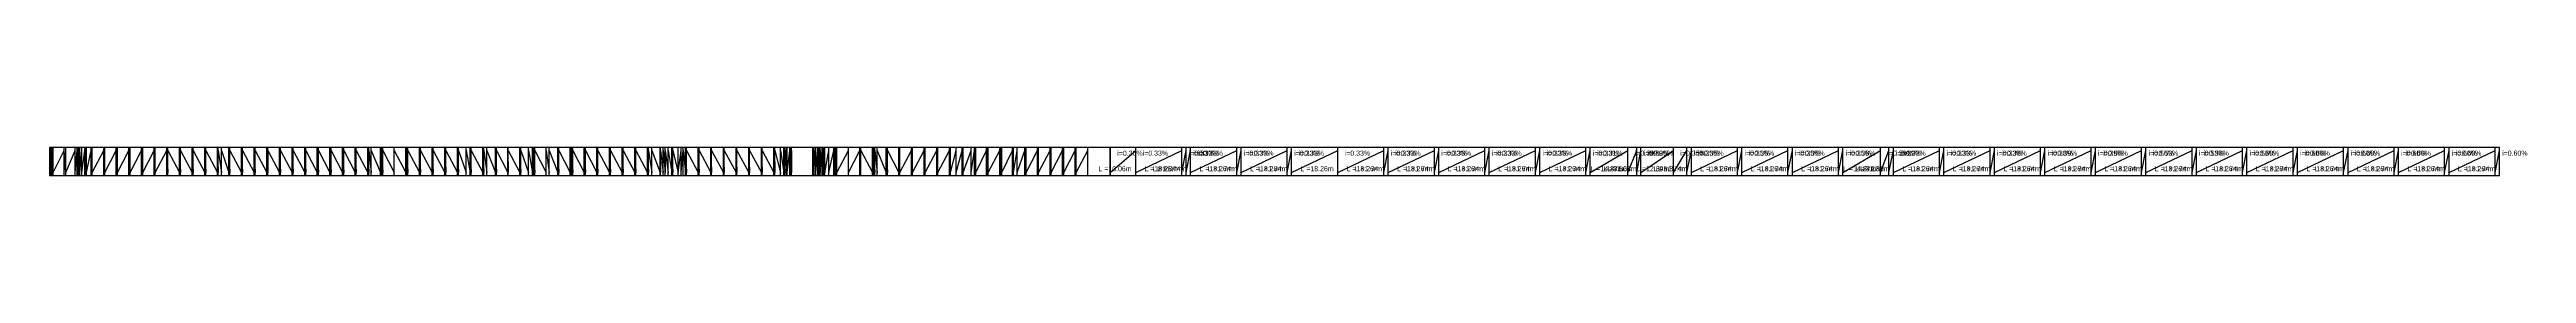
# Model space of a CAD drawing. Header units: metres. Extents: x 7399493 to 7407015, y 5696902 to 5712236.
# Drawn here: x 7405873 to 7406854, y 5697691 to 5697702 of the extents above; entities that cross this region are included whole.
import ezdxf

# ---------------------------------------------------------------- set-up
doc = ezdxf.new("R2010")
doc.units = ezdxf.units.M
doc.layers.add('pomoc', color=140, linetype='Continuous')
doc.layers.add('PR_0', color=7, linetype='Continuous')

# ---------------------------------------------------------------- blocks, each defined once
blk = doc.blocks.new('*U374')
at = {"layer": 'PR_0', "color": 1, "linetype": 'Continuous', "lineweight": -3, "char_height": 2}
for s, insert, attachment_point in [('i=0.30%', (7405517.61, 5696096.73), 7), ('i=0.33%', (7405527.67, 5696096.73), 7), ('i=0.33%', (7405545.93, 5696096.73), 7), ('i=0.33%', (7405547.67, 5696096.73), 7), ('i=0.33%', (7405549.41, 5696096.73), 7), ('i=0.33%', (7405567.67, 5696096.73), 7), ('i=0.33%', (7405569.41, 5696096.73), 7), ('i=0.33%', (7405587.67, 5696096.73), 7), ('i=0.33%', (7405589.41, 5696096.73), 7), ('i=0.33%', (7405607.67, 5696096.73), 7), ('i=0.33%', (7405625.93, 5696096.73), 7), ('i=0.33%', (7405627.67, 5696096.73), 7), ('i=0.33%', (7405645.93, 5696096.73), 7), ('i=0.33%', (7405647.67, 5696096.73), 7), ('i=0.33%', (7405665.93, 5696096.73), 7), ('i=0.33%', (7405667.67, 5696096.73), 7), ('i=0.33%', (7405685.93, 5696096.73), 7), ('i=0.33%', (7405687.67, 5696096.73), 7), ('i=0.33%', (7405705.93, 5696096.73), 7), ('i=0.31%', (7405707.67, 5696096.73), 7), ('i=0.39%', (7405722.54, 5696096.73), 7), ('i=0.39%', (7405726.04, 5696096.73), 7), ('i=0.35%', (7405727.67, 5696096.73), 7), ('i=0.35%', (7405740.56, 5696096.73), 7), ('i=0.35%', (7405745.93, 5696096.73), 7), ('i=0.35%', (7405747.67, 5696096.73), 7), ('i=0.35%', (7405765.93, 5696096.73), 7), ('i=0.35%', (7405767.67, 5696096.73), 7), ('i=0.35%', (7405785.93, 5696096.73), 7), ('i=0.35%', (7405787.67, 5696096.73), 7), ('i=0.35%', (7405805.93, 5696096.73), 7), ('i=0.36%', (7405807.67, 5696096.73), 7), ('i=0.29%', (7405822.54, 5696096.73), 7), ('i=0.29%', (7405825.81, 5696096.73), 7), ('i=0.33%', (7405827.67, 5696096.73), 7), ('i=0.33%', (7405845.93, 5696096.73), 7), ('i=0.33%', (7405847.67, 5696096.73), 7), ('i=0.33%', (7405865.93, 5696096.73), 7), ('i=0.38%', (7405867.67, 5696096.73), 7), ('i=0.38%', (7405885.93, 5696096.73), 7), ('i=0.39%', (7405887.67, 5696096.73), 7), ('i=0.39%', (7405905.93, 5696096.73), 7), ('i=0.50%', (7405907.67, 5696096.73), 7), ('i=0.50%', (7405925.93, 5696096.73), 7), ('i=0.53%', (7405927.67, 5696096.73), 7), ('i=0.53%', (7405945.93, 5696096.73), 7), ('i=0.58%', (7405947.67, 5696096.73), 7), ('i=0.58%', (7405965.93, 5696096.73), 7), ('i=0.60%', (7405967.67, 5696096.73), 7), ('i=0.60%', (7405985.93, 5696096.73), 7), ('i=0.60%', (7405987.67, 5696096.73), 7), ('i=0.60%', (7406005.93, 5696096.73), 7), ('i=0.60%', (7406007.67, 5696096.73), 7), ('i=0.60%', (7406025.93, 5696096.73), 7), ('i=0.60%', (7406027.67, 5696096.73), 7), ('i=0.60%', (7406045.93, 5696096.73), 7), ('i=0.60%', (7406047.67, 5696096.73), 7), ('i=0.60%', (7406065.93, 5696096.73), 7), ('L =10.06m', (7405523.29, 5696090.6), 9), ('L =18.26m', (7405541.55, 5696090.6), 9), ('L =1.74m', (7405543.29, 5696090.6), 9), ('L =1.74m', (7405545.03, 5696090.6), 9), ('L =18.26m', (7405563.29, 5696090.6), 9), ('L =1.74m', (7405565.03, 5696090.6), 9), ('L =18.26m', (7405583.29, 5696090.6), 9), ('L =1.74m', (7405585.03, 5696090.6), 9), ('L =18.26m', (7405603.29, 5696090.6), 9), ('L =18.26m', (7405621.55, 5696090.6), 9), ('L =1.74m', (7405623.29, 5696090.6), 9), ('L =18.26m', (7405641.55, 5696090.6), 9), ('L =1.74m', (7405643.29, 5696090.6), 9), ('L =18.26m', (7405661.55, 5696090.6), 9), ('L =1.74m', (7405663.29, 5696090.6), 9), ('L =18.26m', (7405681.55, 5696090.6), 9), ('L =1.74m', (7405683.29, 5696090.6), 9), ('L =18.26m', (7405701.55, 5696090.6), 9), ('L =1.74m', (7405703.29, 5696090.6), 9), ('L =14.87m', (7405718.16, 5696090.6), 9), ('L =3.50m', (7405721.66, 5696090.6), 9), ('L =1.63m', (7405723.29, 5696090.6), 9), ('L =12.89m', (7405736.19, 5696090.6), 9), ('L =5.37m', (7405741.56, 5696090.6), 9), ('L =1.74m', (7405743.3, 5696090.6), 9), ('L =18.26m', (7405761.56, 5696090.6), 9), ('L =1.74m', (7405763.3, 5696090.6), 9), ('L =18.26m', (7405781.56, 5696090.6), 9), ('L =1.74m', (7405783.3, 5696090.6), 9), ('L =18.26m', (7405801.56, 5696090.6), 9), ('L =1.74m', (7405803.3, 5696090.6), 9), ('L =14.87m', (7405818.17, 5696090.6), 9), ('L =3.27m', (7405821.44, 5696090.6), 9), ('L =1.86m', (7405823.3, 5696090.6), 9), ('L =18.26m', (7405841.56, 5696090.6), 9), ('L =1.74m', (7405843.3, 5696090.6), 9), ('L =18.26m', (7405861.56, 5696090.6), 9), ('L =1.74m', (7405863.3, 5696090.6), 9), ('L =18.26m', (7405881.56, 5696090.6), 9), ('L =1.74m', (7405883.3, 5696090.6), 9), ('L =18.26m', (7405901.56, 5696090.6), 9), ('L =1.74m', (7405903.3, 5696090.6), 9), ('L =18.26m', (7405921.56, 5696090.6), 9), ('L =1.74m', (7405923.3, 5696090.6), 9), ('L =18.26m', (7405941.56, 5696090.6), 9), ('L =1.74m', (7405943.3, 5696090.6), 9), ('L =18.26m', (7405961.56, 5696090.6), 9), ('L =1.74m', (7405963.3, 5696090.6), 9), ('L =18.26m', (7405981.56, 5696090.6), 9), ('L =1.74m', (7405983.3, 5696090.6), 9), ('L =18.26m', (7406001.56, 5696090.6), 9), ('L =1.74m', (7406003.3, 5696090.6), 9), ('L =18.26m', (7406021.56, 5696090.6), 9), ('L =1.74m', (7406023.3, 5696090.6), 9), ('L =18.26m', (7406041.56, 5696090.6), 9), ('L =1.74m', (7406043.3, 5696090.6), 9), ('L =18.26m', (7406061.56, 5696090.6), 9), ('L =1.74m', (7406063.3, 5696090.6), 9)]:
    blk.add_mtext(s, dxfattribs=dict(at, insert=insert, attachment_point=attachment_point))

msp = doc.modelspace()

# ---------------------------------------------------------------- linework, layer by layer
at = {"layer": 'pomoc', "color": 1, "linetype": 'Continuous', "lineweight": -3}
for p, q in [((7405872.89, 5697692.57), (7405873.34, 5697701.37)), ((7405873.34, 5697691.47), (7405873.34, 5697702.47)), ((7405873.34, 5697692.57), (7405873.79, 5697701.37)), ((7405873.79, 5697691.47), (7405873.79, 5697702.47)), ((7405873.79, 5697692.57), (7405874.25, 5697701.37)), ((7405874.25, 5697691.47), (7405874.25, 5697702.47)), ((7405874.25, 5697692.57), (7405878.61, 5697701.37)), ((7405878.61, 5697691.47), (7405878.61, 5697702.47)), ((7405878.61, 5697692.57), (7405879.25, 5697701.37)), ((7405879.25, 5697691.47), (7405879.25, 5697702.47)), ((7405879.25, 5697692.57), (7405882.93, 5697701.37)), ((7405882.93, 5697691.47), (7405882.93, 5697702.47)), ((7405882.93, 5697692.57), (7405883.73, 5697701.37)), ((7405883.73, 5697691.47), (7405883.73, 5697702.47)), ((7405883.73, 5697692.57), (7405884.25, 5697701.37)), ((7405884.25, 5697691.47), (7405884.25, 5697702.47)), ((7405884.25, 5697692.57), (7405884.56, 5697701.37)), ((7405884.56, 5697691.47), (7405884.56, 5697702.47)), ((7405884.56, 5697692.57), (7405884.81, 5697701.37)), ((7405884.81, 5697691.47), (7405884.81, 5697702.47)), ((7405884.81, 5697692.57), (7405885.65, 5697701.37)), ((7405885.65, 5697691.47), (7405885.65, 5697702.47)), ((7405885.65, 5697692.57), (7405886.78, 5697701.37)), ((7405886.78, 5697691.47), (7405886.78, 5697702.47)), ((7405886.78, 5697692.57), (7405887.25, 5697701.37)), ((7405887.25, 5697691.47), (7405887.25, 5697702.47)), ((7405887.25, 5697692.57), (7405887.43, 5697701.37)), ((7405887.43, 5697691.47), (7405887.43, 5697702.47)), ((7405887.43, 5697692.57), (7405889.25, 5697701.37)), ((7405889.25, 5697691.47), (7405889.25, 5697702.47)), ((7405889.25, 5697692.57), (7405889.69, 5697701.37)), ((7405889.69, 5697691.47), (7405889.69, 5697702.47)), ((7405889.69, 5697692.57), (7405894.25, 5697701.37)), ((7405894.25, 5697691.47), (7405894.25, 5697702.47)), ((7405894.25, 5697692.57), (7405894.69, 5697701.37)), ((7405894.69, 5697691.47), (7405894.69, 5697702.47)), ((7405894.69, 5697692.57), (7405899.25, 5697701.37)), ((7405899.25, 5697691.47), (7405899.25, 5697702.47)), ((7405899.25, 5697692.57), (7405899.69, 5697701.37)), ((7405899.69, 5697691.47), (7405899.69, 5697702.47)), ((7405899.69, 5697692.57), (7405904.25, 5697701.37)), ((7405904.25, 5697691.47), (7405904.25, 5697702.47)), ((7405904.25, 5697692.57), (7405904.69, 5697701.37)), ((7405904.69, 5697691.47), (7405904.69, 5697702.47)), ((7405904.69, 5697692.57), (7405909.25, 5697701.37)), ((7405909.25, 5697691.47), (7405909.25, 5697702.47)), ((7405909.25, 5697692.57), (7405909.69, 5697701.37)), ((7405909.69, 5697691.47), (7405909.69, 5697702.47)), ((7405909.69, 5697692.57), (7405914.25, 5697701.37)), ((7405914.25, 5697691.47), (7405914.25, 5697702.47)), ((7405914.25, 5697692.57), (7405914.69, 5697701.37)), ((7405914.69, 5697691.47), (7405914.69, 5697702.47)), ((7405914.69, 5697692.57), (7405919.25, 5697701.37)), ((7405919.25, 5697691.47), (7405919.25, 5697702.47)), ((7405919.25, 5697701.37), (7405919.69, 5697692.57)), ((7405919.69, 5697691.47), (7405919.69, 5697702.47)), ((7405919.69, 5697701.37), (7405924.25, 5697692.57)), ((7405924.25, 5697691.47), (7405924.25, 5697702.47)), ((7405924.25, 5697701.37), (7405924.69, 5697692.57)), ((7405924.69, 5697691.47), (7405924.69, 5697702.47)), ((7405924.69, 5697701.37), (7405929.25, 5697692.57)), ((7405929.25, 5697691.47), (7405929.25, 5697702.47)), ((7405929.25, 5697701.37), (7405929.69, 5697692.57)), ((7405929.69, 5697691.47), (7405929.69, 5697702.47)), ((7405929.69, 5697701.37), (7405934.25, 5697692.57)), ((7405934.25, 5697691.47), (7405934.25, 5697702.47)), ((7405934.25, 5697701.37), (7405934.69, 5697692.57)), ((7405934.69, 5697691.47), (7405934.69, 5697702.47)), ((7405934.69, 5697701.37), (7405939.25, 5697692.57)), ((7405939.25, 5697691.47), (7405939.25, 5697702.47)), ((7405939.25, 5697701.37), (7405939.54, 5697692.57)), ((7405939.54, 5697691.47), (7405939.54, 5697702.47)), ((7405939.54, 5697701.37), (7405940.86, 5697692.57)), ((7405940.86, 5697691.47), (7405940.86, 5697702.47)), ((7405940.86, 5697701.37), (7405943.82, 5697692.57)), ((7405943.82, 5697691.47), (7405943.82, 5697702.47)), ((7405943.82, 5697701.37), (7405944.25, 5697692.57)), ((7405944.25, 5697691.47), (7405944.25, 5697702.47)), ((7405944.25, 5697701.37), (7405948.82, 5697692.57)), ((7405948.82, 5697691.47), (7405948.82, 5697702.47)), ((7405948.82, 5697701.37), (7405949.26, 5697692.57)), ((7405949.26, 5697691.47), (7405949.26, 5697702.47)), ((7405949.26, 5697701.37), (7405953.82, 5697692.57)), ((7405953.82, 5697691.47), (7405953.82, 5697702.47)), ((7405953.82, 5697701.37), (7405954.26, 5697692.57)), ((7405954.26, 5697691.47), (7405954.26, 5697702.47)), ((7405954.26, 5697701.37), (7405958.82, 5697692.57)), ((7405958.82, 5697691.47), (7405958.82, 5697702.47)), ((7405958.82, 5697701.37), (7405959.18, 5697692.57)), ((7405959.18, 5697691.47), (7405959.18, 5697702.47)), ((7405959.18, 5697701.37), (7405959.26, 5697692.57)), ((7405959.26, 5697691.47), (7405959.26, 5697702.47)), ((7405959.26, 5697701.37), (7405963.83, 5697692.57)), ((7405963.83, 5697691.47), (7405963.83, 5697702.47)), ((7405963.83, 5697701.37), (7405964.26, 5697692.57)), ((7405964.26, 5697691.47), (7405964.26, 5697702.47)), ((7405964.26, 5697701.37), (7405968.83, 5697692.57)), ((7405968.83, 5697691.47), (7405968.83, 5697702.47)), ((7405968.83, 5697701.37), (7405969.26, 5697692.57)), ((7405969.26, 5697691.47), (7405969.26, 5697702.47)), ((7405969.26, 5697701.37), (7405973.83, 5697692.57)), ((7405973.83, 5697691.47), (7405973.83, 5697702.47)), ((7405973.83, 5697701.37), (7405974.26, 5697692.57)), ((7405974.26, 5697691.47), (7405974.26, 5697702.47)), ((7405974.26, 5697701.37), (7405978.83, 5697692.57)), ((7405978.83, 5697691.47), (7405978.83, 5697702.47)), ((7405978.83, 5697701.37), (7405979.27, 5697692.57)), ((7405979.27, 5697691.47), (7405979.27, 5697702.47)), ((7405979.27, 5697701.37), (7405983.83, 5697692.57)), ((7405983.83, 5697691.47), (7405983.83, 5697702.47)), ((7405983.83, 5697701.37), (7405984.27, 5697692.57)), ((7405984.27, 5697691.47), (7405984.27, 5697702.47)), ((7405984.27, 5697701.37), (7405988.83, 5697692.57)), ((7405988.83, 5697691.47), (7405988.83, 5697702.47)), ((7405988.83, 5697701.37), (7405989.27, 5697692.57)), ((7405989.27, 5697691.47), (7405989.27, 5697702.47)), ((7405989.27, 5697701.37), (7405993.84, 5697692.57)), ((7405993.84, 5697691.47), (7405993.84, 5697702.47)), ((7405993.84, 5697701.37), (7405994.27, 5697692.57)), ((7405994.27, 5697691.47), (7405994.27, 5697702.47)), ((7405994.27, 5697701.37), (7405998.84, 5697692.57)), ((7405998.84, 5697691.47), (7405998.84, 5697702.47)), ((7405998.84, 5697701.37), (7405999.27, 5697692.57)), ((7405999.27, 5697691.47), (7405999.27, 5697702.47)), ((7405999.27, 5697701.37), (7406000.21, 5697692.57)), ((7406000.21, 5697691.47), (7406000.21, 5697702.47)), ((7406000.21, 5697701.37), (7406003.83, 5697692.57)), ((7406003.83, 5697691.47), (7406003.83, 5697702.47)), ((7406003.83, 5697701.37), (7406004.27, 5697692.57)), ((7406004.27, 5697691.47), (7406004.27, 5697702.47)), ((7406004.27, 5697701.37), (7406004.71, 5697692.57)), ((7406004.71, 5697691.47), (7406004.71, 5697702.47)), ((7406004.71, 5697701.37), (7406009.27, 5697692.57)), ((7406009.27, 5697691.47), (7406009.27, 5697702.47)), ((7406009.27, 5697701.37), (7406013.84, 5697692.57)), ((7406013.84, 5697691.47), (7406013.84, 5697702.47)), ((7406013.84, 5697701.37), (7406014.27, 5697692.57)), ((7406014.27, 5697691.47), (7406014.27, 5697702.47)), ((7406014.27, 5697701.37), (7406014.71, 5697692.57)), ((7406014.71, 5697691.47), (7406014.71, 5697702.47)), ((7406014.71, 5697701.37), (7406019.27, 5697692.57)), ((7406019.27, 5697691.47), (7406019.27, 5697702.47)), ((7406019.27, 5697701.37), (7406019.71, 5697692.57)), ((7406019.71, 5697691.47), (7406019.71, 5697702.47)), ((7406019.71, 5697701.37), (7406024.27, 5697692.57)), ((7406024.27, 5697691.47), (7406024.27, 5697702.47)), ((7406024.27, 5697701.37), (7406024.71, 5697692.57)), ((7406024.71, 5697691.47), (7406024.71, 5697702.47)), ((7406024.71, 5697701.37), (7406029.27, 5697692.57)), ((7406029.27, 5697691.47), (7406029.27, 5697702.47)), ((7406029.27, 5697701.37), (7406029.51, 5697692.57)), ((7406029.51, 5697691.47), (7406029.51, 5697702.47)), ((7406029.51, 5697701.37), (7406029.71, 5697692.57)), ((7406029.71, 5697691.47), (7406029.71, 5697702.47)), ((7406029.71, 5697701.37), (7406034.3, 5697692.57)), ((7406034.3, 5697691.47), (7406034.3, 5697702.47)), ((7406034.3, 5697701.37), (7406034.75, 5697692.57)), ((7406034.75, 5697691.47), (7406034.75, 5697702.47)), ((7406034.75, 5697701.37), (7406037.74, 5697692.57)), ((7406037.74, 5697691.47), (7406037.74, 5697702.47)), ((7406037.74, 5697701.37), (7406039.32, 5697692.57)), ((7406039.32, 5697691.47), (7406039.32, 5697702.47)), ((7406039.32, 5697701.37), (7406039.77, 5697692.57)), ((7406039.77, 5697691.47), (7406039.77, 5697702.47)), ((7406039.77, 5697701.37), (7406044.35, 5697692.57)), ((7406044.35, 5697691.47), (7406044.35, 5697702.47)), ((7406044.35, 5697701.37), (7406044.79, 5697692.57)), ((7406044.79, 5697691.47), (7406044.79, 5697702.47)), ((7406044.79, 5697701.37), (7406045.97, 5697692.57)), ((7406045.97, 5697691.47), (7406045.97, 5697702.47)), ((7406045.97, 5697701.37), (7406049.37, 5697692.57)), ((7406049.37, 5697691.47), (7406049.37, 5697702.47)), ((7406049.37, 5697701.37), (7406049.82, 5697692.57)), ((7406049.82, 5697691.47), (7406049.82, 5697702.47)), ((7406049.82, 5697701.37), (7406054.2, 5697692.57)), ((7406054.2, 5697691.47), (7406054.2, 5697702.47)), ((7406054.2, 5697701.37), (7406054.4, 5697692.57)), ((7406054.4, 5697691.47), (7406054.4, 5697702.47)), ((7406054.4, 5697701.37), (7406058.97, 5697692.57)), ((7406058.97, 5697691.47), (7406058.97, 5697702.47)), ((7406058.97, 5697701.37), (7406059.42, 5697692.57)), ((7406059.42, 5697691.47), (7406059.42, 5697702.47)), ((7406059.42, 5697701.37), (7406062.43, 5697692.57)), ((7406062.43, 5697691.47), (7406062.43, 5697702.47)), ((7406062.43, 5697701.37), (7406064, 5697692.57)), ((7406064, 5697691.47), (7406064, 5697702.47)), ((7406064, 5697701.37), (7406064.45, 5697692.57)), ((7406064.45, 5697691.47), (7406064.45, 5697702.47)), ((7406064.45, 5697701.37), (7406064.9, 5697692.57)), ((7406064.9, 5697691.47), (7406064.9, 5697702.47)), ((7406064.9, 5697701.37), (7406069.47, 5697692.57)), ((7406069.47, 5697691.47), (7406069.47, 5697702.47)), ((7406069.47, 5697701.37), (7406070.66, 5697692.57)), ((7406070.66, 5697691.47), (7406070.66, 5697702.47)), ((7406070.66, 5697701.37), (7406074.05, 5697692.57)), ((7406074.05, 5697691.47), (7406074.05, 5697702.47)), ((7406074.05, 5697701.37), (7406074.5, 5697692.57)), ((7406074.5, 5697691.47), (7406074.5, 5697702.47)), ((7406074.5, 5697701.37), (7406078.89, 5697692.57)), ((7406078.89, 5697691.47), (7406078.89, 5697702.47)), ((7406078.89, 5697701.37), (7406079.09, 5697692.57)), ((7406079.09, 5697691.47), (7406079.09, 5697702.47)), ((7406079.09, 5697701.37), (7406079.52, 5697692.57)), ((7406079.52, 5697691.47), (7406079.52, 5697702.47)), ((7406079.52, 5697701.37), (7406079.96, 5697692.57)), ((7406079.96, 5697691.47), (7406079.96, 5697702.47)), ((7406079.96, 5697701.37), (7406084.52, 5697692.57)), ((7406084.52, 5697691.47), (7406084.52, 5697702.47)), ((7406084.52, 5697701.37), (7406084.96, 5697692.57)), ((7406084.96, 5697691.47), (7406084.96, 5697702.47)), ((7406084.96, 5697701.37), (7406089.52, 5697692.57)), ((7406089.52, 5697691.47), (7406089.52, 5697702.47)), ((7406089.52, 5697701.37), (7406089.96, 5697692.57)), ((7406089.96, 5697691.47), (7406089.96, 5697702.47)), ((7406089.96, 5697701.37), (7406094.52, 5697692.57)), ((7406094.52, 5697691.47), (7406094.52, 5697702.47)), ((7406094.52, 5697701.37), (7406094.96, 5697692.57)), ((7406094.96, 5697691.47), (7406094.96, 5697702.47)), ((7406094.96, 5697701.37), (7406099.52, 5697692.57)), ((7406099.52, 5697691.47), (7406099.52, 5697702.47)), ((7406099.52, 5697701.37), (7406099.96, 5697692.57)), ((7406099.96, 5697691.47), (7406099.96, 5697702.47)), ((7406099.96, 5697701.37), (7406104.52, 5697692.57)), ((7406104.52, 5697691.47), (7406104.52, 5697702.47)), ((7406104.52, 5697701.37), (7406104.96, 5697692.57)), ((7406104.96, 5697691.47), (7406104.96, 5697702.47)), ((7406104.96, 5697701.37), (7406109.52, 5697692.57)), ((7406109.52, 5697691.47), (7406109.52, 5697702.47)), ((7406109.52, 5697701.37), (7406109.96, 5697692.57)), ((7406109.96, 5697691.47), (7406109.96, 5697702.47)), ((7406109.96, 5697701.37), (7406111.24, 5697692.57)), ((7406111.24, 5697691.47), (7406111.24, 5697702.47)), ((7406111.24, 5697701.37), (7406114.52, 5697692.57)), ((7406114.52, 5697691.47), (7406114.52, 5697702.47)), ((7406114.52, 5697701.37), (7406114.68, 5697692.57)), ((7406114.68, 5697691.47), (7406114.68, 5697702.47)), ((7406114.68, 5697701.37), (7406115.72, 5697692.57)), ((7406115.72, 5697691.47), (7406115.72, 5697702.47)), ((7406115.72, 5697701.37), (7406116.52, 5697692.57)), ((7406116.52, 5697691.47), (7406116.52, 5697702.47)), ((7406116.52, 5697701.37), (7406116.55, 5697692.57)), ((7406116.55, 5697691.47), (7406116.55, 5697702.47)), ((7406116.55, 5697701.37), (7406116.56, 5697692.57)), ((7406116.56, 5697691.47), (7406116.56, 5697702.47)), ((7406116.56, 5697701.37), (7406117.72, 5697692.57)), ((7406117.72, 5697691.47), (7406117.72, 5697702.47)), ((7406117.72, 5697701.37), (7406119.18, 5697692.57)), ((7406119.18, 5697691.47), (7406119.18, 5697702.47)), ((7406119.18, 5697701.37), (7406119.62, 5697692.57)), ((7406119.62, 5697691.47), (7406119.62, 5697702.47)), ((7406119.62, 5697701.37), (7406121.72, 5697692.57)), ((7406121.72, 5697691.47), (7406121.72, 5697702.47)), ((7406121.72, 5697692.57), (7406122.92, 5697701.37)), ((7406122.92, 5697691.47), (7406122.92, 5697702.47)), ((7406122.92, 5697692.57), (7406123.72, 5697701.37)), ((7406123.72, 5697691.47), (7406123.72, 5697702.47)), ((7406123.72, 5697701.37), (7406124.66, 5697692.57)), ((7406124.66, 5697691.47), (7406124.66, 5697702.47)), ((7406124.66, 5697701.37), (7406124.98, 5697692.57)), ((7406124.98, 5697691.47), (7406124.98, 5697702.47)), ((7406124.98, 5697701.37), (7406129.67, 5697692.57)), ((7406129.67, 5697691.47), (7406129.67, 5697702.47)), ((7406129.67, 5697701.37), (7406129.96, 5697692.57)), ((7406129.96, 5697691.47), (7406129.96, 5697702.47)), ((7406129.96, 5697701.37), (7406134.68, 5697692.57)), ((7406134.68, 5697691.47), (7406134.68, 5697702.47)), ((7406134.68, 5697701.37), (7406134.95, 5697692.57)), ((7406134.95, 5697691.47), (7406134.95, 5697702.47)), ((7406134.95, 5697701.37), (7406139.68, 5697692.57)), ((7406139.68, 5697691.47), (7406139.68, 5697702.47)), ((7406139.68, 5697701.37), (7406139.94, 5697692.57)), ((7406139.94, 5697691.47), (7406139.94, 5697702.47)), ((7406139.94, 5697701.37), (7406144.69, 5697692.57)), ((7406144.69, 5697691.47), (7406144.69, 5697702.47)), ((7406144.69, 5697701.37), (7406144.93, 5697692.57)), ((7406144.93, 5697691.47), (7406144.93, 5697702.47)), ((7406144.93, 5697701.37), (7406149.7, 5697692.57)), ((7406149.7, 5697691.47), (7406149.7, 5697702.47)), ((7406149.7, 5697701.37), (7406149.92, 5697692.57)), ((7406149.92, 5697691.47), (7406149.92, 5697702.47)), ((7406149.92, 5697701.37), (7406154.7, 5697692.57)), ((7406154.7, 5697691.47), (7406154.7, 5697702.47)), ((7406154.7, 5697701.37), (7406154.91, 5697692.57)), ((7406154.91, 5697691.47), (7406154.91, 5697702.47)), ((7406154.91, 5697701.37), (7406159.65, 5697692.57)), ((7406159.65, 5697691.47), (7406159.65, 5697702.47)), ((7406159.65, 5697701.37), (7406159.72, 5697692.57)), ((7406159.72, 5697691.47), (7406159.72, 5697702.47)), ((7406159.72, 5697701.37), (7406159.84, 5697692.57)), ((7406159.84, 5697691.47), (7406159.84, 5697702.47)), ((7406159.84, 5697701.37), (7406160, 5697692.57)), ((7406160, 5697691.47), (7406160, 5697702.47)), ((7406160, 5697701.37), (7406162.18, 5697692.57)), ((7406162.18, 5697691.47), (7406162.18, 5697702.47)), ((7406162.18, 5697701.37), (7406163.56, 5697692.57)), ((7406163.56, 5697691.47), (7406163.56, 5697702.47)), ((7406163.56, 5697701.37), (7406163.91, 5697692.57)), ((7406163.91, 5697691.47), (7406163.91, 5697702.47)), ((7406163.91, 5697701.37), (7406164.6, 5697692.57)), ((7406164.6, 5697691.47), (7406164.6, 5697702.47)), ((7406164.6, 5697692.57), (7406164.85, 5697701.37)), ((7406164.85, 5697691.47), (7406164.85, 5697702.47)), ((7406164.85, 5697692.57), (7406165.9, 5697701.37)), ((7406165.9, 5697691.47), (7406165.9, 5697702.47)), ((7406165.9, 5697692.57), (7406165.91, 5697701.37)), ((7406165.91, 5697691.47), (7406165.91, 5697702.47)), ((7406165.91, 5697692.57), (7406166.05, 5697701.37)), ((7406166.05, 5697691.47), (7406166.05, 5697702.47)), ((7406166.05, 5697692.57), (7406166.47, 5697701.37)), ((7406166.47, 5697691.47), (7406166.47, 5697702.47)), ((7406166.47, 5697692.57), (7406166.52, 5697701.37)), ((7406166.52, 5697691.47), (7406166.52, 5697702.47)), ((7406166.52, 5697701.37), (7406166.53, 5697692.57)), ((7406166.53, 5697691.47), (7406166.53, 5697702.47)), ((7406175.07, 5697691.47), (7406175.07, 5697702.47)), ((7406175.07, 5697692.57), (7406175.34, 5697701.37)), ((7406175.34, 5697691.47), (7406175.34, 5697702.47)), ((7406175.34, 5697701.37), (7406175.95, 5697692.57)), ((7406175.95, 5697691.47), (7406175.95, 5697702.47)), ((7406175.95, 5697692.57), (7406176.21, 5697701.37)), ((7406176.21, 5697691.47), (7406176.21, 5697702.47)), ((7406176.21, 5697692.57), (7406177, 5697701.37)), ((7406177, 5697691.47), (7406177, 5697702.47)), ((7406177, 5697701.37), (7406177.03, 5697692.57)), ((7406177.03, 5697691.47), (7406177.03, 5697702.47)), ((7406177.03, 5697701.37), (7406177.06, 5697692.57)), ((7406177.06, 5697691.47), (7406177.06, 5697702.47)), ((7406177.06, 5697701.37), (7406177.23, 5697692.57)), ((7406177.23, 5697691.47), (7406177.23, 5697702.47)), ((7406177.23, 5697701.37), (7406177.82, 5697692.57)), ((7406177.82, 5697691.47), (7406177.82, 5697702.47)), ((7406177.82, 5697701.37), (7406177.9, 5697692.57)), ((7406177.9, 5697691.47), (7406177.9, 5697702.47)), ((7406177.9, 5697701.37), (7406178.75, 5697692.57)), ((7406178.75, 5697691.47), (7406178.75, 5697702.47)), ((7406178.75, 5697701.37), (7406178.98, 5697692.57)), ((7406178.98, 5697691.47), (7406178.98, 5697702.47)), ((7406178.98, 5697701.37), (7406179.56, 5697692.57)), ((7406179.56, 5697691.47), (7406179.56, 5697702.47)), ((7406179.56, 5697701.37), (7406179.84, 5697692.57)), ((7406179.84, 5697691.47), (7406179.84, 5697702.47)), ((7406179.84, 5697692.57), (7406181.31, 5697701.37)), ((7406181.31, 5697691.47), (7406181.31, 5697702.47)), ((7406181.31, 5697692.57), (7406183.35, 5697701.37)), ((7406183.35, 5697691.47), (7406183.35, 5697702.47)), ((7406183.35, 5697692.57), (7406183.65, 5697701.37)), ((7406183.65, 5697691.47), (7406183.65, 5697702.47)), ((7406183.65, 5697701.37), (7406183.66, 5697692.57)), ((7406183.66, 5697691.47), (7406183.66, 5697702.47)), ((7406183.66, 5697701.37), (7406184.09, 5697692.57)), ((7406184.09, 5697691.47), (7406184.09, 5697702.47)), ((7406184.09, 5697692.57), (7406184.53, 5697701.37)), ((7406184.53, 5697691.47), (7406184.53, 5697702.47)), ((7406184.53, 5697692.57), (7406189.09, 5697701.37)), ((7406189.09, 5697691.47), (7406189.09, 5697702.47)), ((7406189.09, 5697692.57), (7406193.66, 5697701.37)), ((7406193.66, 5697691.47), (7406193.66, 5697702.47)), ((7406193.66, 5697692.57), (7406194.09, 5697701.37)), ((7406194.09, 5697691.47), (7406194.09, 5697702.47)), ((7406194.09, 5697701.37), (7406198.66, 5697692.57)), ((7406198.66, 5697691.47), (7406198.66, 5697702.47)), ((7406198.66, 5697701.37), (7406199.09, 5697692.57)), ((7406199.09, 5697691.47), (7406199.09, 5697702.47)), ((7406199.09, 5697701.37), (7406199.53, 5697692.57)), ((7406199.53, 5697691.47), (7406199.53, 5697702.47)), ((7406199.53, 5697701.37), (7406200.51, 5697692.57)), ((7406200.51, 5697691.47), (7406200.51, 5697702.47)), ((7406200.51, 5697701.37), (7406204.09, 5697692.57)), ((7406204.09, 5697691.47), (7406204.09, 5697702.47)), ((7406204.09, 5697701.37), (7406204.53, 5697692.57)), ((7406204.53, 5697691.47), (7406204.53, 5697702.47)), ((7406204.53, 5697701.37), (7406209.09, 5697692.57)), ((7406209.09, 5697691.47), (7406209.09, 5697702.47)), ((7406209.09, 5697692.57), (7406209.53, 5697701.37)), ((7406209.53, 5697691.47), (7406209.53, 5697702.47)), ((7406209.53, 5697692.57), (7406214.09, 5697701.37)), ((7406214.09, 5697691.47), (7406214.09, 5697702.47)), ((7406214.09, 5697692.57), (7406214.53, 5697701.37)), ((7406214.53, 5697691.47), (7406214.53, 5697702.47)), ((7406214.53, 5697692.57), (7406219.09, 5697701.37)), ((7406219.09, 5697691.47), (7406219.09, 5697702.47)), ((7406219.09, 5697692.57), (7406219.53, 5697701.37)), ((7406219.53, 5697691.47), (7406219.53, 5697702.47)), ((7406219.53, 5697692.57), (7406224.09, 5697701.37)), ((7406224.09, 5697691.47), (7406224.09, 5697702.47)), ((7406224.09, 5697692.57), (7406224.53, 5697701.37)), ((7406224.53, 5697691.47), (7406224.53, 5697702.47)), ((7406224.53, 5697692.57), (7406229.09, 5697701.37)), ((7406229.09, 5697691.47), (7406229.09, 5697702.47)), ((7406229.09, 5697692.57), (7406229.53, 5697701.37)), ((7406229.53, 5697691.47), (7406229.53, 5697702.47)), ((7406229.53, 5697692.57), (7406231.73, 5697701.37)), ((7406231.73, 5697691.47), (7406231.73, 5697702.47)), ((7406231.73, 5697692.57), (7406234.09, 5697701.37)), ((7406234.09, 5697691.47), (7406234.09, 5697702.47)), ((7406234.09, 5697692.57), (7406234.51, 5697701.37)), ((7406234.51, 5697691.47), (7406234.51, 5697702.47)), ((7406234.51, 5697692.57), (7406237.78, 5697701.37)), ((7406237.78, 5697691.47), (7406237.78, 5697702.47)), ((7406237.78, 5697692.57), (7406239.09, 5697701.37)), ((7406239.09, 5697691.47), (7406239.09, 5697702.47)), ((7406239.09, 5697692.57), (7406239.51, 5697701.37)), ((7406239.51, 5697691.47), (7406239.51, 5697702.47)), ((7406239.51, 5697692.57), (7406243.84, 5697701.37)), ((7406243.84, 5697691.47), (7406243.84, 5697702.47)), ((7406243.84, 5697692.57), (7406244.07, 5697701.37)), ((7406244.07, 5697691.47), (7406244.07, 5697702.47)), ((7406244.07, 5697692.57), (7406244.5, 5697701.37)), ((7406244.5, 5697691.47), (7406244.5, 5697702.47)), ((7406244.5, 5697692.57), (7406249.05, 5697701.37)), ((7406249.05, 5697691.47), (7406249.05, 5697702.47)), ((7406249.05, 5697692.57), (7406249.48, 5697701.37)), ((7406249.48, 5697691.47), (7406249.48, 5697702.47)), ((7406249.48, 5697692.57), (7406249.89, 5697701.37)), ((7406249.89, 5697691.47), (7406249.89, 5697702.47)), ((7406249.89, 5697692.57), (7406254.02, 5697701.37)), ((7406254.02, 5697691.47), (7406254.02, 5697702.47)), ((7406254.02, 5697692.57), (7406254.44, 5697701.37)), ((7406254.44, 5697691.47), (7406254.44, 5697702.47)), ((7406254.44, 5697692.57), (7406255.95, 5697701.37)), ((7406255.95, 5697691.47), (7406255.95, 5697702.47)), ((7406255.95, 5697692.57), (7406259, 5697701.37)), ((7406259, 5697691.47), (7406259, 5697702.47)), ((7406259, 5697692.57), (7406259.43, 5697701.37)), ((7406259.43, 5697691.47), (7406259.43, 5697702.47)), ((7406259.43, 5697692.57), (7406263.97, 5697701.37)), ((7406263.97, 5697691.47), (7406263.97, 5697702.47)), ((7406263.97, 5697692.57), (7406264.4, 5697701.37)), ((7406264.4, 5697691.47), (7406264.4, 5697702.47)), ((7406264.4, 5697692.57), (7406268.94, 5697701.37)), ((7406268.94, 5697691.47), (7406268.94, 5697702.47)), ((7406268.94, 5697692.57), (7406269.37, 5697701.37)), ((7406269.37, 5697691.47), (7406269.37, 5697702.47)), ((7406269.37, 5697692.57), (7406273.91, 5697701.37)), ((7406273.91, 5697691.47), (7406273.91, 5697702.47)), ((7406273.91, 5697692.57), (7406274.35, 5697701.37)), ((7406274.35, 5697691.47), (7406274.35, 5697702.47)), ((7406274.35, 5697692.57), (7406278.88, 5697701.37)), ((7406278.88, 5697691.47), (7406278.88, 5697702.47)), ((7406278.88, 5697692.57), (7406279.32, 5697701.37)), ((7406279.32, 5697691.47), (7406279.32, 5697702.47)), ((7406279.32, 5697692.57), (7406283.85, 5697701.37)), ((7406283.91, 5697691.47), (7406283.85, 5697702.47)), ((7406283.85, 5697692.57), (7406283.91, 5697701.37)), ((7406292.81, 5697691.47), (7406292.81, 5697702.47)), ((7406292.81, 5697692.57), (7406302.87, 5697701.37)), ((7406302.87, 5697691.47), (7406302.87, 5697702.47)), ((7406302.87, 5697692.57), (7406321.13, 5697701.37)), ((7406321.13, 5697691.47), (7406321.13, 5697702.47)), ((7406321.13, 5697692.57), (7406322.87, 5697701.37)), ((7406322.87, 5697691.47), (7406322.87, 5697702.47)), ((7406322.87, 5697692.57), (7406324.6, 5697701.37)), ((7406324.6, 5697691.47), (7406324.6, 5697702.47)), ((7406324.6, 5697692.57), (7406342.87, 5697701.37)), ((7406342.87, 5697691.47), (7406342.87, 5697702.47)), ((7406342.87, 5697692.57), (7406344.6, 5697701.37)), ((7406344.6, 5697691.47), (7406344.6, 5697702.47)), ((7406344.6, 5697692.57), (7406362.87, 5697701.37)), ((7406362.87, 5697691.47), (7406362.87, 5697702.47)), ((7406362.87, 5697692.57), (7406364.6, 5697701.37)), ((7406364.6, 5697691.47), (7406364.6, 5697702.47)), ((7406364.6, 5697692.57), (7406382.87, 5697701.37)), ((7406382.87, 5697691.47), (7406382.87, 5697702.47)), ((7406382.87, 5697692.57), (7406401.13, 5697701.37)), ((7406401.13, 5697691.47), (7406401.13, 5697702.47)), ((7406401.13, 5697692.57), (7406402.87, 5697701.37)), ((7406402.87, 5697691.47), (7406402.87, 5697702.47)), ((7406402.87, 5697692.57), (7406421.13, 5697701.37)), ((7406421.13, 5697691.47), (7406421.13, 5697702.47)), ((7406421.13, 5697692.57), (7406422.87, 5697701.37)), ((7406422.87, 5697691.47), (7406422.87, 5697702.47)), ((7406422.87, 5697692.57), (7406441.13, 5697701.37)), ((7406441.13, 5697691.47), (7406441.13, 5697702.47)), ((7406441.13, 5697692.57), (7406442.87, 5697701.37)), ((7406442.87, 5697691.47), (7406442.87, 5697702.47)), ((7406442.87, 5697692.57), (7406461.13, 5697701.37)), ((7406461.13, 5697691.47), (7406461.13, 5697702.47)), ((7406461.13, 5697692.57), (7406462.87, 5697701.37)), ((7406462.87, 5697691.47), (7406462.87, 5697702.47)), ((7406462.87, 5697692.57), (7406481.13, 5697701.37)), ((7406481.13, 5697691.47), (7406481.13, 5697702.47)), ((7406481.13, 5697692.57), (7406482.87, 5697701.37)), ((7406482.87, 5697691.47), (7406482.87, 5697702.47)), ((7406482.87, 5697692.57), (7406497.74, 5697701.37)), ((7406497.74, 5697691.47), (7406497.74, 5697702.47)), ((7406497.74, 5697692.57), (7406501.23, 5697701.37)), ((7406501.23, 5697691.47), (7406501.23, 5697702.47)), ((7406501.23, 5697692.57), (7406502.87, 5697701.37)), ((7406502.87, 5697691.47), (7406502.87, 5697702.47)), ((7406502.87, 5697692.57), (7406515.76, 5697701.37)), ((7406515.76, 5697691.47), (7406515.76, 5697702.47)), ((7406515.76, 5697692.57), (7406521.13, 5697701.37)), ((7406521.13, 5697691.47), (7406521.13, 5697702.47)), ((7406521.13, 5697692.57), (7406522.87, 5697701.37)), ((7406522.87, 5697691.47), (7406522.87, 5697702.47)), ((7406522.87, 5697692.57), (7406541.13, 5697701.37)), ((7406541.13, 5697691.47), (7406541.13, 5697702.47)), ((7406541.13, 5697692.57), (7406542.87, 5697701.37)), ((7406542.87, 5697691.47), (7406542.87, 5697702.47)), ((7406542.87, 5697692.57), (7406561.13, 5697701.37)), ((7406561.13, 5697691.47), (7406561.13, 5697702.47)), ((7406561.13, 5697692.57), (7406562.87, 5697701.37)), ((7406562.87, 5697691.47), (7406562.87, 5697702.47)), ((7406562.87, 5697692.57), (7406581.13, 5697701.37)), ((7406581.13, 5697691.47), (7406581.13, 5697702.47)), ((7406581.13, 5697692.57), (7406582.87, 5697701.37)), ((7406582.87, 5697691.47), (7406582.87, 5697702.47)), ((7406582.87, 5697692.57), (7406597.74, 5697701.37)), ((7406597.74, 5697691.47), (7406597.74, 5697702.47)), ((7406597.74, 5697692.57), (7406601.01, 5697701.37)), ((7406601.01, 5697691.47), (7406601.01, 5697702.47)), ((7406601.01, 5697692.57), (7406602.87, 5697701.37)), ((7406602.87, 5697691.47), (7406602.87, 5697702.47)), ((7406602.87, 5697692.57), (7406621.13, 5697701.37)), ((7406621.13, 5697691.47), (7406621.13, 5697702.47)), ((7406621.13, 5697692.57), (7406622.87, 5697701.37)), ((7406622.87, 5697691.47), (7406622.87, 5697702.47)), ((7406622.87, 5697692.57), (7406641.13, 5697701.37)), ((7406641.13, 5697691.47), (7406641.13, 5697702.47)), ((7406641.13, 5697692.57), (7406642.87, 5697701.37)), ((7406642.87, 5697691.47), (7406642.87, 5697702.47)), ((7406642.87, 5697692.57), (7406661.13, 5697701.37)), ((7406661.13, 5697691.47), (7406661.13, 5697702.47)), ((7406661.13, 5697692.57), (7406662.87, 5697701.37)), ((7406662.87, 5697691.47), (7406662.87, 5697702.47)), ((7406662.87, 5697692.57), (7406681.13, 5697701.37)), ((7406681.13, 5697691.47), (7406681.13, 5697702.47)), ((7406681.13, 5697692.57), (7406682.87, 5697701.37)), ((7406682.87, 5697691.47), (7406682.87, 5697702.47)), ((7406682.87, 5697692.57), (7406701.13, 5697701.37)), ((7406701.13, 5697691.47), (7406701.13, 5697702.47)), ((7406701.13, 5697692.57), (7406702.87, 5697701.37)), ((7406702.87, 5697691.47), (7406702.87, 5697702.47)), ((7406702.87, 5697692.57), (7406721.13, 5697701.37)), ((7406721.13, 5697691.47), (7406721.13, 5697702.47)), ((7406721.13, 5697692.57), (7406722.87, 5697701.37)), ((7406722.87, 5697691.47), (7406722.87, 5697702.47)), ((7406722.87, 5697692.57), (7406741.13, 5697701.37)), ((7406741.13, 5697691.47), (7406741.13, 5697702.47)), ((7406741.13, 5697692.57), (7406742.87, 5697701.37)), ((7406742.87, 5697691.47), (7406742.87, 5697702.47)), ((7406742.87, 5697692.57), (7406761.13, 5697701.37)), ((7406761.13, 5697691.47), (7406761.13, 5697702.47)), ((7406761.13, 5697692.57), (7406762.87, 5697701.37)), ((7406762.87, 5697691.47), (7406762.87, 5697702.47)), ((7406762.87, 5697692.57), (7406781.13, 5697701.37)), ((7406781.13, 5697691.47), (7406781.13, 5697702.47)), ((7406781.13, 5697692.57), (7406782.87, 5697701.37)), ((7406782.87, 5697691.47), (7406782.87, 5697702.47)), ((7406782.87, 5697692.57), (7406801.13, 5697701.37)), ((7406801.13, 5697691.47), (7406801.13, 5697702.47)), ((7406801.13, 5697692.57), (7406802.87, 5697701.37)), ((7406802.87, 5697691.47), (7406802.87, 5697702.47)), ((7406802.87, 5697692.57), (7406821.13, 5697701.37)), ((7406821.13, 5697691.47), (7406821.13, 5697702.47)), ((7406821.13, 5697692.57), (7406822.87, 5697701.37)), ((7406822.87, 5697691.47), (7406822.87, 5697702.47)), ((7406822.87, 5697692.57), (7406841.13, 5697701.37)), ((7406841.13, 5697691.47), (7406841.13, 5697702.47)), ((7406841.13, 5697692.57), (7406842.87, 5697701.37))]:
    msp.add_line(p, q, dxfattribs=at)
at = {"layer": 'pomoc', "color": 7, "linetype": 'Continuous', "lineweight": -3}
for points in [[(7405872.81, 5697691.47), (7406292.81, 5697691.47), (7406292.81, 5697702.47), (7405872.81, 5697702.47)], [(7406292.81, 5697691.47), (7406842.87, 5697691.47), (7406842.87, 5697702.47), (7406292.81, 5697702.47)]]:
    msp.add_3dface(points, dxfattribs=at)

# ---------------------------------------------------------------- block references
at = {"layer": 'pomoc', "color": 30, "linetype": 'Continuous', "lineweight": -3}
msp.add_blockref('*U374', (777.95, 1602.5), dxfattribs=at)

doc.saveas('drawing.dxf')
